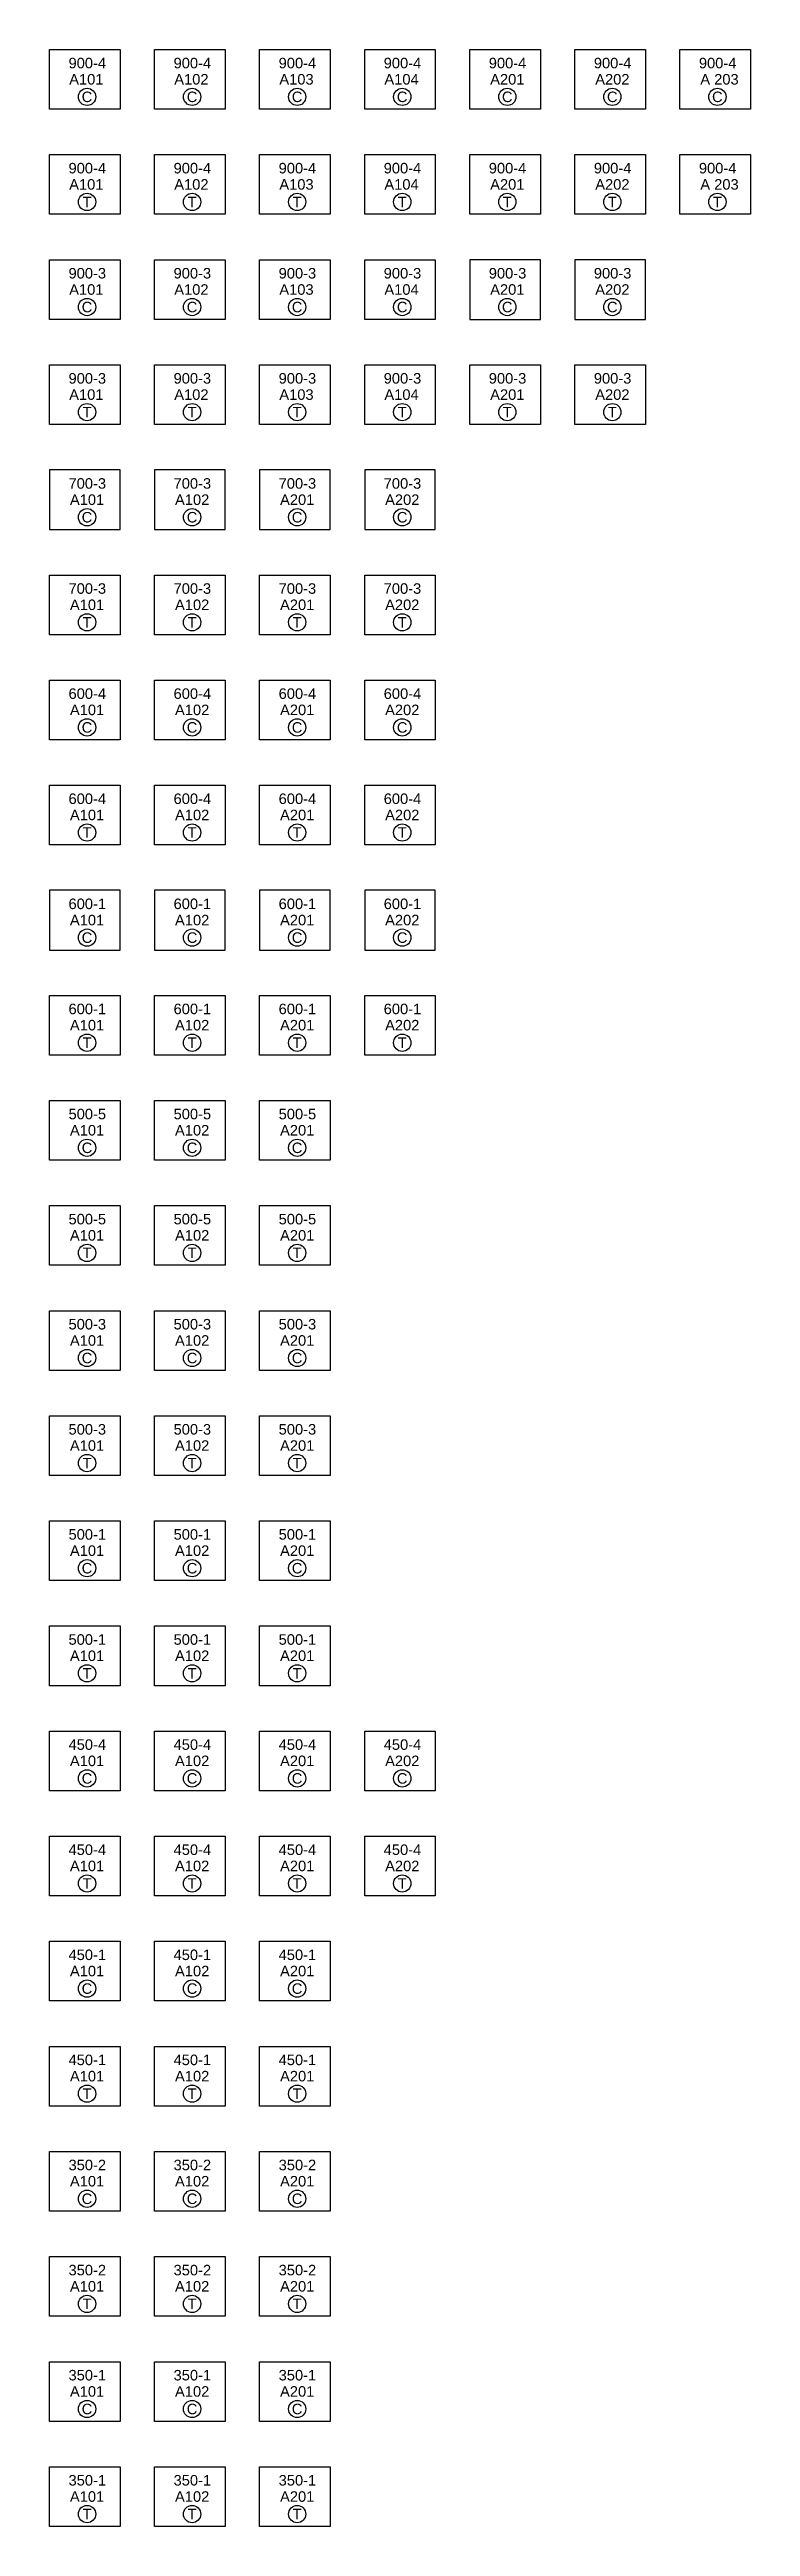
# Model space of a CAD drawing. Extents: x 406321 to 410167, y 2905000 to 2907357.
# Drawn here: x 409500 to 410167, y 2905000 to 2907357 of the extents above.
import ezdxf

# ---------------------------------------------------------------- set-up
doc = ezdxf.new("R2010")
doc.units = 0
doc.header["$LTSCALE"] = 10
doc.header["$MEASUREMENT"] = 0
doc.layers.add('X- Arch Drawings$0$GUIDE-FRAME', color=241, linetype='Continuous')
doc.layers.add('X- Arch Drawings$0$GUIDE-TEXT', color=250, linetype='Continuous')
doc.styles.add('X- Arch Drawings$0$ANNO-A-XS', font='arial.ttf', dxfattribs={"height": 2})

# ---------------------------------------------------------------- blocks, each defined once
blk = doc.blocks.new('X- Arch Drawings$0$900-4C-A101')
at = {"layer": 'X- Arch Drawings$0$GUIDE-FRAME'}
blk.add_lwpolyline([(1250000, 2451800), (1317200, 2451800), (1317200, 2395000), (1250000, 2395000)], close=True, dxfattribs=at)
at = {"layer": 'X- Arch Drawings$0$GUIDE-TEXT'}
blk.add_circle((1285728, 2406787), 8213, dxfattribs=at)
at = {"layer": 'X- Arch Drawings$0$GUIDE-TEXT', "style": 'X- Arch Drawings$0$ANNO-A-XS'}
for s, p in [('900-4', (1268092, 2433942)), ('A101', (1268740, 2418485)), ('C', (1280612, 2401787))]:
    blk.add_text(s, height=10000, dxfattribs=at).set_placement(p)
blk = doc.blocks.new('X- Arch Drawings$0$900-4C-A102')
at = {"layer": 'X- Arch Drawings$0$GUIDE-FRAME'}
blk.add_lwpolyline([(1350000, 2451800), (1417200, 2451800), (1417200, 2395000), (1350000, 2395000)], close=True, dxfattribs=at)
at = {"layer": 'X- Arch Drawings$0$GUIDE-TEXT'}
blk.add_circle((1385728, 2406787), 8213, dxfattribs=at)
at = {"layer": 'X- Arch Drawings$0$GUIDE-TEXT', "style": 'X- Arch Drawings$0$ANNO-A-XS'}
for s, p in [('900-4', (1368092, 2433942)), ('A102', (1368740, 2418485)), ('C', (1380612, 2401787))]:
    blk.add_text(s, height=10000, dxfattribs=at).set_placement(p)
blk = doc.blocks.new('X- Arch Drawings$0$900-4C-A103')
at = {"layer": 'X- Arch Drawings$0$GUIDE-FRAME'}
blk.add_lwpolyline([(1450000, 2451800), (1517200, 2451800), (1517200, 2395000), (1450000, 2395000)], close=True, dxfattribs=at)
at = {"layer": 'X- Arch Drawings$0$GUIDE-TEXT'}
blk.add_circle((1485728, 2406787), 8213, dxfattribs=at)
at = {"layer": 'X- Arch Drawings$0$GUIDE-TEXT', "style": 'X- Arch Drawings$0$ANNO-A-XS'}
for s, p in [('900-4', (1468092, 2433942)), ('A103', (1468740, 2418485)), ('C', (1480612, 2401787))]:
    blk.add_text(s, height=10000, dxfattribs=at).set_placement(p)
blk = doc.blocks.new('X- Arch Drawings$0$900-4C-A104')
at = {"layer": 'X- Arch Drawings$0$GUIDE-FRAME'}
blk.add_lwpolyline([(1550000, 2451800), (1617200, 2451800), (1617200, 2395000), (1550000, 2395000)], close=True, dxfattribs=at)
at = {"layer": 'X- Arch Drawings$0$GUIDE-TEXT'}
blk.add_circle((1585728, 2406787), 8213, dxfattribs=at)
at = {"layer": 'X- Arch Drawings$0$GUIDE-TEXT', "style": 'X- Arch Drawings$0$ANNO-A-XS'}
for s, p in [('900-4', (1568092, 2433942)), ('A104', (1568740, 2418485)), ('C', (1580612, 2401787))]:
    blk.add_text(s, height=10000, dxfattribs=at).set_placement(p)
blk = doc.blocks.new('X- Arch Drawings$0$900-4C-A201')
at = {"layer": 'X- Arch Drawings$0$GUIDE-FRAME'}
blk.add_lwpolyline([(1650000, 2451800), (1717200, 2451800), (1717200, 2395000), (1650000, 2395000)], close=True, dxfattribs=at)
at = {"layer": 'X- Arch Drawings$0$GUIDE-TEXT'}
blk.add_circle((1685728, 2406787), 8213, dxfattribs=at)
at = {"layer": 'X- Arch Drawings$0$GUIDE-TEXT', "style": 'X- Arch Drawings$0$ANNO-A-XS'}
for s, p in [('900-4', (1668092, 2433942)), ('A201', (1669438, 2418485)), ('C', (1680612, 2401787))]:
    blk.add_text(s, height=10000, dxfattribs=at).set_placement(p)
blk = doc.blocks.new('X- Arch Drawings$0$900-4C-A202')
at = {"layer": 'X- Arch Drawings$0$GUIDE-FRAME'}
blk.add_lwpolyline([(1750000, 2451800), (1817200, 2451800), (1817200, 2395000), (1750000, 2395000)], close=True, dxfattribs=at)
at = {"layer": 'X- Arch Drawings$0$GUIDE-TEXT'}
blk.add_circle((1785728, 2406787), 8213, dxfattribs=at)
at = {"layer": 'X- Arch Drawings$0$GUIDE-TEXT', "style": 'X- Arch Drawings$0$ANNO-A-XS'}
for s, p in [('900-4', (1768092, 2433942)), ('A202', (1769438, 2418485)), ('C', (1780612, 2401787))]:
    blk.add_text(s, height=10000, dxfattribs=at).set_placement(p)
blk = doc.blocks.new('X- Arch Drawings$0$900-4C-A203')
at = {"layer": 'X- Arch Drawings$0$GUIDE-FRAME'}
blk.add_lwpolyline([(1850000, 2451800), (1917200, 2451800), (1917200, 2395000), (1850000, 2395000)], close=True, dxfattribs=at)
at = {"layer": 'X- Arch Drawings$0$GUIDE-TEXT'}
blk.add_circle((1885728, 2406787), 8213, dxfattribs=at)
at = {"layer": 'X- Arch Drawings$0$GUIDE-TEXT', "style": 'X- Arch Drawings$0$ANNO-A-XS'}
for s, p in [('900-4', (1868092, 2433942)), ('A 203', (1869438, 2418485)), ('C', (1880612, 2401787))]:
    blk.add_text(s, height=10000, dxfattribs=at).set_placement(p)
blk = doc.blocks.new('X- Arch Drawings$0$900-4T-A201')
at = {"layer": 'X- Arch Drawings$0$GUIDE-FRAME'}
blk.add_lwpolyline([(1650000, 2351800), (1717200, 2351800), (1717200, 2295000), (1650000, 2295000)], close=True, dxfattribs=at)
at = {"layer": 'X- Arch Drawings$0$GUIDE-TEXT'}
blk.add_circle((1685728, 2306787), 8213, dxfattribs=at)
at = {"layer": 'X- Arch Drawings$0$GUIDE-TEXT', "style": 'X- Arch Drawings$0$ANNO-A-XS'}
for s, p in [('900-4', (1668092, 2333942)), ('A201', (1669438, 2318485)), ('T', (1681438, 2301787))]:
    blk.add_text(s, height=10000, dxfattribs=at).set_placement(p)
blk = doc.blocks.new('X- Arch Drawings$0$900-4T-A202')
at = {"layer": 'X- Arch Drawings$0$GUIDE-FRAME'}
blk.add_lwpolyline([(1750000, 2351800), (1817200, 2351800), (1817200, 2295000), (1750000, 2295000)], close=True, dxfattribs=at)
at = {"layer": 'X- Arch Drawings$0$GUIDE-TEXT'}
blk.add_circle((1785728, 2306787), 8213, dxfattribs=at)
at = {"layer": 'X- Arch Drawings$0$GUIDE-TEXT', "style": 'X- Arch Drawings$0$ANNO-A-XS'}
for s, p in [('900-4', (1768092, 2333942)), ('A202', (1769438, 2318485)), ('T', (1781438, 2301787))]:
    blk.add_text(s, height=10000, dxfattribs=at).set_placement(p)
blk = doc.blocks.new('X- Arch Drawings$0$900-4T-A203')
at = {"layer": 'X- Arch Drawings$0$GUIDE-FRAME'}
blk.add_lwpolyline([(1850000, 2351800), (1917200, 2351800), (1917200, 2295000), (1850000, 2295000)], close=True, dxfattribs=at)
at = {"layer": 'X- Arch Drawings$0$GUIDE-TEXT'}
blk.add_circle((1885728, 2306787), 8213, dxfattribs=at)
at = {"layer": 'X- Arch Drawings$0$GUIDE-TEXT', "style": 'X- Arch Drawings$0$ANNO-A-XS'}
for s, p in [('900-4', (1868092, 2333942)), ('A 203', (1869438, 2318485)), ('T', (1881438, 2301787))]:
    blk.add_text(s, height=10000, dxfattribs=at).set_placement(p)
blk = doc.blocks.new('X- Arch Drawings$0$900-4T-A101')
at = {"layer": 'X- Arch Drawings$0$GUIDE-FRAME'}
blk.add_lwpolyline([(1250000, 2351800), (1317200, 2351800), (1317200, 2295000), (1250000, 2295000)], close=True, dxfattribs=at)
at = {"layer": 'X- Arch Drawings$0$GUIDE-TEXT'}
blk.add_circle((1285728, 2306787), 8213, dxfattribs=at)
at = {"layer": 'X- Arch Drawings$0$GUIDE-TEXT', "style": 'X- Arch Drawings$0$ANNO-A-XS'}
for s, p in [('900-4', (1268092, 2333942)), ('A101', (1268740, 2318485)), ('T', (1281438, 2301787))]:
    blk.add_text(s, height=10000, dxfattribs=at).set_placement(p)
blk = doc.blocks.new('X- Arch Drawings$0$900-4T-A102')
at = {"layer": 'X- Arch Drawings$0$GUIDE-FRAME'}
blk.add_lwpolyline([(1350000, 2351800), (1417200, 2351800), (1417200, 2295000), (1350000, 2295000)], close=True, dxfattribs=at)
at = {"layer": 'X- Arch Drawings$0$GUIDE-TEXT'}
blk.add_circle((1385728, 2306787), 8213, dxfattribs=at)
at = {"layer": 'X- Arch Drawings$0$GUIDE-TEXT', "style": 'X- Arch Drawings$0$ANNO-A-XS'}
for s, p in [('900-4', (1368092, 2333942)), ('A102', (1368740, 2318485)), ('T', (1381438, 2301787))]:
    blk.add_text(s, height=10000, dxfattribs=at).set_placement(p)
blk = doc.blocks.new('X- Arch Drawings$0$900-4T-A103')
at = {"layer": 'X- Arch Drawings$0$GUIDE-FRAME'}
blk.add_lwpolyline([(1450000, 2351800), (1517200, 2351800), (1517200, 2295000), (1450000, 2295000)], close=True, dxfattribs=at)
at = {"layer": 'X- Arch Drawings$0$GUIDE-TEXT'}
blk.add_circle((1485728, 2306787), 8213, dxfattribs=at)
at = {"layer": 'X- Arch Drawings$0$GUIDE-TEXT', "style": 'X- Arch Drawings$0$ANNO-A-XS'}
for s, p in [('900-4', (1468092, 2333942)), ('A103', (1468740, 2318485)), ('T', (1481438, 2301787))]:
    blk.add_text(s, height=10000, dxfattribs=at).set_placement(p)
blk = doc.blocks.new('X- Arch Drawings$0$900-4T-A104')
at = {"layer": 'X- Arch Drawings$0$GUIDE-FRAME'}
blk.add_lwpolyline([(1550000, 2351800), (1617200, 2351800), (1617200, 2295000), (1550000, 2295000)], close=True, dxfattribs=at)
at = {"layer": 'X- Arch Drawings$0$GUIDE-TEXT'}
blk.add_circle((1585728, 2306787), 8213, dxfattribs=at)
at = {"layer": 'X- Arch Drawings$0$GUIDE-TEXT', "style": 'X- Arch Drawings$0$ANNO-A-XS'}
for s, p in [('900-4', (1568092, 2333942)), ('A104', (1568740, 2318485)), ('T', (1581438, 2301787))]:
    blk.add_text(s, height=10000, dxfattribs=at).set_placement(p)
blk = doc.blocks.new('X- Arch Drawings$0$900-3C-A101')
at = {"layer": 'X- Arch Drawings$0$GUIDE-FRAME'}
blk.add_lwpolyline([(1250000, 2251800), (1317200, 2251800), (1317200, 2195000), (1250000, 2195000)], close=True, dxfattribs=at)
at = {"layer": 'X- Arch Drawings$0$GUIDE-TEXT'}
blk.add_circle((1285728, 2206787), 8213, dxfattribs=at)
at = {"layer": 'X- Arch Drawings$0$GUIDE-TEXT', "style": 'X- Arch Drawings$0$ANNO-A-XS'}
for s, p in [('900-3', (1268092, 2233942)), ('A101', (1268740, 2218485)), ('C', (1280612, 2201787))]:
    blk.add_text(s, height=10000, dxfattribs=at).set_placement(p)
blk = doc.blocks.new('X- Arch Drawings$0$900-3C-A102')
at = {"layer": 'X- Arch Drawings$0$GUIDE-FRAME'}
blk.add_lwpolyline([(1350000, 2251800), (1417200, 2251800), (1417200, 2195000), (1350000, 2195000)], close=True, dxfattribs=at)
at = {"layer": 'X- Arch Drawings$0$GUIDE-TEXT'}
blk.add_circle((1385728, 2206787), 8213, dxfattribs=at)
at = {"layer": 'X- Arch Drawings$0$GUIDE-TEXT', "style": 'X- Arch Drawings$0$ANNO-A-XS'}
for s, p in [('900-3', (1368092, 2233942)), ('A102', (1368740, 2218485)), ('C', (1380612, 2201787))]:
    blk.add_text(s, height=10000, dxfattribs=at).set_placement(p)
blk = doc.blocks.new('X- Arch Drawings$0$900-3C-A103')
at = {"layer": 'X- Arch Drawings$0$GUIDE-FRAME'}
blk.add_lwpolyline([(1450000, 2251800), (1517200, 2251800), (1517200, 2195000), (1450000, 2195000)], close=True, dxfattribs=at)
at = {"layer": 'X- Arch Drawings$0$GUIDE-TEXT'}
blk.add_circle((1485728, 2206787), 8213, dxfattribs=at)
at = {"layer": 'X- Arch Drawings$0$GUIDE-TEXT', "style": 'X- Arch Drawings$0$ANNO-A-XS'}
for s, p in [('900-3', (1468092, 2233942)), ('A103', (1468740, 2218485)), ('C', (1480612, 2201787))]:
    blk.add_text(s, height=10000, dxfattribs=at).set_placement(p)
blk = doc.blocks.new('X- Arch Drawings$0$900-3C-A104')
at = {"layer": 'X- Arch Drawings$0$GUIDE-FRAME'}
blk.add_lwpolyline([(1550000, 2251800), (1617200, 2251800), (1617200, 2195000), (1550000, 2195000)], close=True, dxfattribs=at)
at = {"layer": 'X- Arch Drawings$0$GUIDE-TEXT'}
blk.add_circle((1585728, 2206787), 8213, dxfattribs=at)
at = {"layer": 'X- Arch Drawings$0$GUIDE-TEXT', "style": 'X- Arch Drawings$0$ANNO-A-XS'}
for s, p in [('900-3', (1568092, 2233942)), ('A104', (1568740, 2218485)), ('C', (1580612, 2201787))]:
    blk.add_text(s, height=10000, dxfattribs=at).set_placement(p)
blk = doc.blocks.new('X- Arch Drawings$0$900-3C-A201')
at = {"layer": 'X- Arch Drawings$0$GUIDE-FRAME'}
blk.add_lwpolyline([(1650000, 2195000), (1717200, 2195000), (1717200, 2251800), (1650000, 2251800), (1650000, 2195000)], dxfattribs=at)
at = {"layer": 'X- Arch Drawings$0$GUIDE-TEXT'}
blk.add_circle((1685728, 2206787), 8213, dxfattribs=at)
at = {"layer": 'X- Arch Drawings$0$GUIDE-TEXT', "style": 'X- Arch Drawings$0$ANNO-A-XS'}
for s, p in [('900-3', (1668092, 2233942)), ('A201', (1669438, 2218485)), ('C', (1680612, 2201787))]:
    blk.add_text(s, height=10000, dxfattribs=at).set_placement(p)
blk = doc.blocks.new('X- Arch Drawings$0$900-3C-A202')
at = {"layer": 'X- Arch Drawings$0$GUIDE-FRAME'}
blk.add_lwpolyline([(1750000, 2195000), (1817200, 2195000), (1817200, 2251800), (1750000, 2251800), (1750000, 2195000)], dxfattribs=at)
at = {"layer": 'X- Arch Drawings$0$GUIDE-TEXT'}
blk.add_circle((1785728, 2206787), 8213, dxfattribs=at)
at = {"layer": 'X- Arch Drawings$0$GUIDE-TEXT', "style": 'X- Arch Drawings$0$ANNO-A-XS'}
for s, p in [('900-3', (1768092, 2233942)), ('A202', (1769438, 2218485)), ('C', (1780612, 2201787))]:
    blk.add_text(s, height=10000, dxfattribs=at).set_placement(p)
blk = doc.blocks.new('X- Arch Drawings$0$900-3T-A101')
blk.add_lwpolyline([(1250000, 2151800), (1317200, 2151800), (1317200, 2095000), (1250000, 2095000)], close=True)
at = {"layer": 'X- Arch Drawings$0$GUIDE-FRAME'}
blk.add_lwpolyline([(1250000, 2151800), (1317200, 2151800), (1317200, 2095000), (1250000, 2095000)], close=True, dxfattribs=at)
at = {"layer": 'X- Arch Drawings$0$GUIDE-TEXT'}
blk.add_circle((1285728, 2106787), 8213, dxfattribs=at)
at = {"layer": 'X- Arch Drawings$0$GUIDE-TEXT', "style": 'X- Arch Drawings$0$ANNO-A-XS'}
for s, p in [('900-3', (1268092, 2133942)), ('A101', (1268740, 2118485)), ('T', (1281438, 2101787))]:
    blk.add_text(s, height=10000, dxfattribs=at).set_placement(p)
blk = doc.blocks.new('X- Arch Drawings$0$900-3T-A102')
blk.add_lwpolyline([(1350000, 2151800), (1417200, 2151800), (1417200, 2095000), (1350000, 2095000)], close=True)
at = {"layer": 'X- Arch Drawings$0$GUIDE-FRAME'}
blk.add_lwpolyline([(1350000, 2151800), (1417200, 2151800), (1417200, 2095000), (1350000, 2095000)], close=True, dxfattribs=at)
at = {"layer": 'X- Arch Drawings$0$GUIDE-TEXT'}
blk.add_circle((1385728, 2106787), 8213, dxfattribs=at)
at = {"layer": 'X- Arch Drawings$0$GUIDE-TEXT', "style": 'X- Arch Drawings$0$ANNO-A-XS'}
for s, p in [('900-3', (1368092, 2133942)), ('A102', (1368740, 2118485)), ('T', (1381438, 2101787))]:
    blk.add_text(s, height=10000, dxfattribs=at).set_placement(p)
blk = doc.blocks.new('X- Arch Drawings$0$900-3T-A103')
at = {"layer": 'X- Arch Drawings$0$GUIDE-FRAME'}
blk.add_lwpolyline([(1450000, 2151800), (1517200, 2151800), (1517200, 2095000), (1450000, 2095000)], close=True, dxfattribs=at)
blk.add_lwpolyline([(1450000, 2151800), (1517200, 2151800), (1517200, 2095000), (1450000, 2095000)], close=True, dxfattribs=at)
at = {"layer": 'X- Arch Drawings$0$GUIDE-TEXT'}
blk.add_circle((1485728, 2106787), 8213, dxfattribs=at)
at = {"layer": 'X- Arch Drawings$0$GUIDE-TEXT', "style": 'X- Arch Drawings$0$ANNO-A-XS'}
for s, p in [('900-3', (1468092, 2133942)), ('A103', (1468740, 2118485)), ('T', (1481438, 2101787))]:
    blk.add_text(s, height=10000, dxfattribs=at).set_placement(p)
blk = doc.blocks.new('X- Arch Drawings$0$900-3T-A104')
blk.add_lwpolyline([(1550000, 2151800), (1617200, 2151800), (1617200, 2095000), (1550000, 2095000)], close=True)
at = {"layer": 'X- Arch Drawings$0$GUIDE-FRAME'}
blk.add_lwpolyline([(1550000, 2151800), (1617200, 2151800), (1617200, 2095000), (1550000, 2095000)], close=True, dxfattribs=at)
at = {"layer": 'X- Arch Drawings$0$GUIDE-TEXT'}
blk.add_circle((1585728, 2106787), 8213, dxfattribs=at)
at = {"layer": 'X- Arch Drawings$0$GUIDE-TEXT', "style": 'X- Arch Drawings$0$ANNO-A-XS'}
for s, p in [('900-3', (1568092, 2133942)), ('A104', (1568740, 2118485)), ('T', (1581438, 2101787))]:
    blk.add_text(s, height=10000, dxfattribs=at).set_placement(p)
blk = doc.blocks.new('X- Arch Drawings$0$900-3T-A201')
at = {"layer": 'X- Arch Drawings$0$GUIDE-FRAME'}
blk.add_lwpolyline([(1650000, 2151800), (1717200, 2151800), (1717200, 2095000), (1650000, 2095000)], close=True, dxfattribs=at)
at = {"layer": 'X- Arch Drawings$0$GUIDE-TEXT'}
blk.add_circle((1685728, 2106787), 8213, dxfattribs=at)
at = {"layer": 'X- Arch Drawings$0$GUIDE-TEXT', "style": 'X- Arch Drawings$0$ANNO-A-XS'}
for s, p in [('900-3', (1668092, 2133942)), ('A201', (1669438, 2118485)), ('T', (1681438, 2101787))]:
    blk.add_text(s, height=10000, dxfattribs=at).set_placement(p)
blk = doc.blocks.new('X- Arch Drawings$0$900-3T-A202')
at = {"layer": 'X- Arch Drawings$0$GUIDE-FRAME'}
blk.add_lwpolyline([(1750000, 2151800), (1817200, 2151800), (1817200, 2095000), (1750000, 2095000)], close=True, dxfattribs=at)
at = {"layer": 'X- Arch Drawings$0$GUIDE-TEXT'}
blk.add_circle((1785728, 2106787), 8213, dxfattribs=at)
at = {"layer": 'X- Arch Drawings$0$GUIDE-TEXT', "style": 'X- Arch Drawings$0$ANNO-A-XS'}
for s, p in [('900-3', (1768092, 2133942)), ('A202', (1769438, 2118485)), ('T', (1781438, 2101787))]:
    blk.add_text(s, height=10000, dxfattribs=at).set_placement(p)
blk = doc.blocks.new('X- Arch Drawings$0$700-3C-A101')
at = {"layer": 'X- Arch Drawings$0$GUIDE-FRAME'}
blk.add_lwpolyline([(1250000, 1995000), (1317200, 1995000), (1317200, 2051800), (1250000, 2051800), (1250000, 1995000)], dxfattribs=at)
at = {"layer": 'X- Arch Drawings$0$GUIDE-TEXT'}
blk.add_circle((1285728, 2006787), 8213, dxfattribs=at)
at = {"layer": 'X- Arch Drawings$0$GUIDE-TEXT', "style": 'X- Arch Drawings$0$ANNO-A-XS'}
for s, p in [('700-3', (1268092, 2033942)), ('A101', (1269438, 2018485)), ('C', (1280612, 2001787))]:
    blk.add_text(s, height=10000, dxfattribs=at).set_placement(p)
blk = doc.blocks.new('X- Arch Drawings$0$700-3C-A102')
at = {"layer": 'X- Arch Drawings$0$GUIDE-FRAME'}
blk.add_lwpolyline([(1350000, 1995000), (1417200, 1995000), (1417200, 2051800), (1350000, 2051800), (1350000, 1995000)], dxfattribs=at)
at = {"layer": 'X- Arch Drawings$0$GUIDE-TEXT'}
blk.add_circle((1385728, 2006787), 8213, dxfattribs=at)
at = {"layer": 'X- Arch Drawings$0$GUIDE-TEXT', "style": 'X- Arch Drawings$0$ANNO-A-XS'}
for s, p in [('700-3', (1368092, 2033942)), ('A102', (1369438, 2018485)), ('C', (1380612, 2001787))]:
    blk.add_text(s, height=10000, dxfattribs=at).set_placement(p)
blk = doc.blocks.new('X- Arch Drawings$0$700-3C-A201')
at = {"layer": 'X- Arch Drawings$0$GUIDE-FRAME'}
blk.add_lwpolyline([(1450023, 1995000), (1517223, 1995000), (1517223, 2051800), (1450023, 2051800), (1450023, 1995000)], dxfattribs=at)
at = {"layer": 'X- Arch Drawings$0$GUIDE-TEXT'}
blk.add_circle((1485728, 2006787), 8213, dxfattribs=at)
at = {"layer": 'X- Arch Drawings$0$GUIDE-TEXT', "style": 'X- Arch Drawings$0$ANNO-A-XS'}
for s, p in [('700-3', (1468092, 2033942)), ('A201', (1469438, 2018485)), ('C', (1480612, 2001787))]:
    blk.add_text(s, height=10000, dxfattribs=at).set_placement(p)
blk = doc.blocks.new('X- Arch Drawings$0$700-3C-A202')
at = {"layer": 'X- Arch Drawings$0$GUIDE-FRAME'}
blk.add_lwpolyline([(1550023, 1995000), (1617223, 1995000), (1617223, 2051800), (1550023, 2051800), (1550023, 1995000)], dxfattribs=at)
at = {"layer": 'X- Arch Drawings$0$GUIDE-TEXT'}
blk.add_circle((1585728, 2006787), 8213, dxfattribs=at)
at = {"layer": 'X- Arch Drawings$0$GUIDE-TEXT', "style": 'X- Arch Drawings$0$ANNO-A-XS'}
for s, p in [('700-3', (1568092, 2033942)), ('A202', (1569438, 2018485)), ('C', (1580612, 2001787))]:
    blk.add_text(s, height=10000, dxfattribs=at).set_placement(p)
blk = doc.blocks.new('X- Arch Drawings$0$700-3T-A101')
at = {"layer": 'X- Arch Drawings$0$GUIDE-FRAME'}
blk.add_lwpolyline([(1250000, 1951800), (1317200, 1951800), (1317200, 1895000), (1250000, 1895000)], close=True, dxfattribs=at)
blk.add_lwpolyline([(1250000, 1951800), (1317200, 1951800), (1317200, 1895000), (1250000, 1895000)], close=True, dxfattribs=at)
at = {"layer": 'X- Arch Drawings$0$GUIDE-TEXT'}
blk.add_circle((1285728, 1906787), 8213, dxfattribs=at)
at = {"layer": 'X- Arch Drawings$0$GUIDE-TEXT', "style": 'X- Arch Drawings$0$ANNO-A-XS'}
for s, p in [('700-3', (1268092, 1933942)), ('A101', (1269438, 1918485)), ('T', (1281438, 1901787))]:
    blk.add_text(s, height=10000, dxfattribs=at).set_placement(p)
blk = doc.blocks.new('X- Arch Drawings$0$700-3T-A102')
at = {"layer": 'X- Arch Drawings$0$GUIDE-FRAME'}
blk.add_lwpolyline([(1350000, 1951800), (1417200, 1951800), (1417200, 1895000), (1350000, 1895000)], close=True, dxfattribs=at)
blk.add_lwpolyline([(1350000, 1951800), (1417200, 1951800), (1417200, 1895000), (1350000, 1895000)], close=True, dxfattribs=at)
at = {"layer": 'X- Arch Drawings$0$GUIDE-TEXT'}
blk.add_circle((1385728, 1906787), 8213, dxfattribs=at)
at = {"layer": 'X- Arch Drawings$0$GUIDE-TEXT', "style": 'X- Arch Drawings$0$ANNO-A-XS'}
for s, p in [('700-3', (1368092, 1933942)), ('A102', (1369438, 1918485)), ('T', (1381438, 1901787))]:
    blk.add_text(s, height=10000, dxfattribs=at).set_placement(p)
blk = doc.blocks.new('X- Arch Drawings$0$700-3T-A201')
at = {"layer": 'X- Arch Drawings$0$GUIDE-FRAME'}
blk.add_lwpolyline([(1450000, 1951800), (1517200, 1951800), (1517200, 1895000), (1450000, 1895000)], close=True, dxfattribs=at)
at = {"layer": 'X- Arch Drawings$0$GUIDE-TEXT'}
blk.add_circle((1485728, 1906787), 8213, dxfattribs=at)
at = {"layer": 'X- Arch Drawings$0$GUIDE-TEXT', "style": 'X- Arch Drawings$0$ANNO-A-XS'}
for s, p in [('700-3', (1468092, 1933942)), ('A201', (1469438, 1918485)), ('T', (1481438, 1901787))]:
    blk.add_text(s, height=10000, dxfattribs=at).set_placement(p)
blk = doc.blocks.new('X- Arch Drawings$0$700-3T-A202')
at = {"layer": 'X- Arch Drawings$0$GUIDE-FRAME'}
blk.add_lwpolyline([(1550000, 1951800), (1617200, 1951800), (1617200, 1895000), (1550000, 1895000)], close=True, dxfattribs=at)
at = {"layer": 'X- Arch Drawings$0$GUIDE-TEXT'}
blk.add_circle((1585728, 1906787), 8213, dxfattribs=at)
at = {"layer": 'X- Arch Drawings$0$GUIDE-TEXT', "style": 'X- Arch Drawings$0$ANNO-A-XS'}
for s, p in [('700-3', (1568092, 1933942)), ('A202', (1569438, 1918485)), ('T', (1581438, 1901787))]:
    blk.add_text(s, height=10000, dxfattribs=at).set_placement(p)
blk = doc.blocks.new('X- Arch Drawings$0$600-4C-A101')
at = {"layer": 'X- Arch Drawings$0$GUIDE-FRAME'}
blk.add_lwpolyline([(1250000, 1851800), (1317200, 1851800), (1317200, 1795000), (1250000, 1795000)], close=True, dxfattribs=at)
blk.add_lwpolyline([(1250000, 1851800), (1317200, 1851800), (1317200, 1795000), (1250000, 1795000)], close=True, dxfattribs=at)
at = {"layer": 'X- Arch Drawings$0$GUIDE-TEXT'}
blk.add_circle((1285728, 1806787), 8213, dxfattribs=at)
at = {"layer": 'X- Arch Drawings$0$GUIDE-TEXT', "style": 'X- Arch Drawings$0$ANNO-A-XS'}
for s, p in [('600-4', (1268092, 1833942)), ('A101', (1269438, 1818485)), ('C', (1280612, 1801787))]:
    blk.add_text(s, height=10000, dxfattribs=at).set_placement(p)
blk = doc.blocks.new('X- Arch Drawings$0$600-4C-A102')
at = {"layer": 'X- Arch Drawings$0$GUIDE-FRAME'}
blk.add_lwpolyline([(1350000, 1851800), (1417200, 1851800), (1417200, 1795000), (1350000, 1795000)], close=True, dxfattribs=at)
blk.add_lwpolyline([(1350000, 1851800), (1417200, 1851800), (1417200, 1795000), (1350000, 1795000)], close=True, dxfattribs=at)
at = {"layer": 'X- Arch Drawings$0$GUIDE-TEXT'}
blk.add_circle((1385728, 1806787), 8213, dxfattribs=at)
at = {"layer": 'X- Arch Drawings$0$GUIDE-TEXT', "style": 'X- Arch Drawings$0$ANNO-A-XS'}
for s, p in [('600-4', (1368092, 1833942)), ('A102', (1369438, 1818485)), ('C', (1380612, 1801787))]:
    blk.add_text(s, height=10000, dxfattribs=at).set_placement(p)
blk = doc.blocks.new('X- Arch Drawings$0$600-4C-A201')
at = {"layer": 'X- Arch Drawings$0$GUIDE-FRAME'}
blk.add_lwpolyline([(1450000, 1851800), (1517200, 1851800), (1517200, 1795000), (1450000, 1795000)], close=True, dxfattribs=at)
blk.add_lwpolyline([(1450000, 1851800), (1517200, 1851800), (1517200, 1795000), (1450000, 1795000)], close=True, dxfattribs=at)
at = {"layer": 'X- Arch Drawings$0$GUIDE-TEXT'}
blk.add_circle((1485728, 1806787), 8213, dxfattribs=at)
at = {"layer": 'X- Arch Drawings$0$GUIDE-TEXT', "style": 'X- Arch Drawings$0$ANNO-A-XS'}
for s, p in [('600-4', (1468092, 1833942)), ('A201', (1469438, 1818485)), ('C', (1480612, 1801787))]:
    blk.add_text(s, height=10000, dxfattribs=at).set_placement(p)
blk = doc.blocks.new('X- Arch Drawings$0$600-4C-A202')
at = {"layer": 'X- Arch Drawings$0$GUIDE-FRAME'}
blk.add_lwpolyline([(1550000, 1851800), (1617200, 1851800), (1617200, 1795000), (1550000, 1795000)], close=True, dxfattribs=at)
blk.add_lwpolyline([(1550000, 1851800), (1617200, 1851800), (1617200, 1795000), (1550000, 1795000)], close=True, dxfattribs=at)
at = {"layer": 'X- Arch Drawings$0$GUIDE-TEXT'}
blk.add_circle((1585728, 1806787), 8213, dxfattribs=at)
at = {"layer": 'X- Arch Drawings$0$GUIDE-TEXT', "style": 'X- Arch Drawings$0$ANNO-A-XS'}
for s, p in [('600-4', (1568092, 1833942)), ('A202', (1569438, 1818485)), ('C', (1580612, 1801787))]:
    blk.add_text(s, height=10000, dxfattribs=at).set_placement(p)
blk = doc.blocks.new('X- Arch Drawings$0$600-4T-A101')
at = {"layer": 'X- Arch Drawings$0$GUIDE-FRAME'}
blk.add_lwpolyline([(1250000, 1751800), (1317200, 1751800), (1317200, 1695000), (1250000, 1695000)], close=True, dxfattribs=at)
blk.add_lwpolyline([(1250000, 1751800), (1317200, 1751800), (1317200, 1695000), (1250000, 1695000)], close=True, dxfattribs=at)
at = {"layer": 'X- Arch Drawings$0$GUIDE-TEXT'}
blk.add_circle((1285728, 1706787), 8213, dxfattribs=at)
at = {"layer": 'X- Arch Drawings$0$GUIDE-TEXT', "style": 'X- Arch Drawings$0$ANNO-A-XS'}
for s, p in [('600-4', (1268092, 1733942)), ('A101', (1269438, 1718485)), ('T', (1281438, 1701787))]:
    blk.add_text(s, height=10000, dxfattribs=at).set_placement(p)
blk = doc.blocks.new('X- Arch Drawings$0$600-4T-A102')
at = {"layer": 'X- Arch Drawings$0$GUIDE-FRAME'}
blk.add_lwpolyline([(1350000, 1751800), (1417200, 1751800), (1417200, 1695000), (1350000, 1695000)], close=True, dxfattribs=at)
blk.add_lwpolyline([(1350000, 1751800), (1417200, 1751800), (1417200, 1695000), (1350000, 1695000)], close=True, dxfattribs=at)
at = {"layer": 'X- Arch Drawings$0$GUIDE-TEXT'}
blk.add_circle((1385728, 1706787), 8213, dxfattribs=at)
at = {"layer": 'X- Arch Drawings$0$GUIDE-TEXT', "style": 'X- Arch Drawings$0$ANNO-A-XS'}
for s, p in [('600-4', (1368092, 1733942)), ('A102', (1369438, 1718485)), ('T', (1381438, 1701787))]:
    blk.add_text(s, height=10000, dxfattribs=at).set_placement(p)
blk = doc.blocks.new('X- Arch Drawings$0$600-4T-A201')
at = {"layer": 'X- Arch Drawings$0$GUIDE-FRAME'}
blk.add_lwpolyline([(1450000, 1751800), (1517200, 1751800), (1517200, 1695000), (1450000, 1695000)], close=True, dxfattribs=at)
at = {"layer": 'X- Arch Drawings$0$GUIDE-TEXT'}
blk.add_circle((1485728, 1706787), 8213, dxfattribs=at)
at = {"layer": 'X- Arch Drawings$0$GUIDE-TEXT', "style": 'X- Arch Drawings$0$ANNO-A-XS'}
for s, p in [('600-4', (1468092, 1733942)), ('A201', (1469438, 1718485)), ('T', (1481438, 1701787))]:
    blk.add_text(s, height=10000, dxfattribs=at).set_placement(p)
blk = doc.blocks.new('X- Arch Drawings$0$600-4T-A202')
at = {"layer": 'X- Arch Drawings$0$GUIDE-FRAME'}
blk.add_lwpolyline([(1550000, 1751800), (1617200, 1751800), (1617200, 1695000), (1550000, 1695000)], close=True, dxfattribs=at)
at = {"layer": 'X- Arch Drawings$0$GUIDE-TEXT'}
blk.add_circle((1585728, 1706787), 8213, dxfattribs=at)
at = {"layer": 'X- Arch Drawings$0$GUIDE-TEXT', "style": 'X- Arch Drawings$0$ANNO-A-XS'}
for s, p in [('600-4', (1568092, 1733942)), ('A202', (1569438, 1718485)), ('T', (1581438, 1701787))]:
    blk.add_text(s, height=10000, dxfattribs=at).set_placement(p)
blk = doc.blocks.new('X- Arch Drawings$0$600-1C-A101')
at = {"layer": 'X- Arch Drawings$0$GUIDE-FRAME'}
blk.add_lwpolyline([(1250000, 1595000), (1317200, 1595000), (1317200, 1651800), (1250000, 1651800), (1250000, 1595000)], dxfattribs=at)
at = {"layer": 'X- Arch Drawings$0$GUIDE-TEXT'}
blk.add_circle((1285728, 1606787), 8213, dxfattribs=at)
at = {"layer": 'X- Arch Drawings$0$GUIDE-TEXT', "style": 'X- Arch Drawings$0$ANNO-A-XS'}
for s, p in [('600-1', (1268092, 1633942)), ('A101', (1269438, 1618485)), ('C', (1280612, 1601787))]:
    blk.add_text(s, height=10000, dxfattribs=at).set_placement(p)
blk = doc.blocks.new('X- Arch Drawings$0$600-1C-A102')
at = {"layer": 'X- Arch Drawings$0$GUIDE-FRAME'}
blk.add_lwpolyline([(1350000, 1595000), (1417200, 1595000), (1417200, 1651800), (1350000, 1651800), (1350000, 1595000)], dxfattribs=at)
at = {"layer": 'X- Arch Drawings$0$GUIDE-TEXT'}
blk.add_circle((1385728, 1606787), 8213, dxfattribs=at)
at = {"layer": 'X- Arch Drawings$0$GUIDE-TEXT', "style": 'X- Arch Drawings$0$ANNO-A-XS'}
for s, p in [('600-1', (1368092, 1633942)), ('A102', (1369438, 1618485)), ('C', (1380612, 1601787))]:
    blk.add_text(s, height=10000, dxfattribs=at).set_placement(p)
blk = doc.blocks.new('X- Arch Drawings$0$600-1C-A201')
at = {"layer": 'X- Arch Drawings$0$GUIDE-FRAME'}
blk.add_lwpolyline([(1450000, 1595000), (1517200, 1595000), (1517200, 1651800), (1450000, 1651800), (1450000, 1595000)], dxfattribs=at)
at = {"layer": 'X- Arch Drawings$0$GUIDE-TEXT'}
blk.add_circle((1485728, 1606787), 8213, dxfattribs=at)
at = {"layer": 'X- Arch Drawings$0$GUIDE-TEXT', "style": 'X- Arch Drawings$0$ANNO-A-XS'}
for s, p in [('600-1', (1468092, 1633942)), ('A201', (1469438, 1618485)), ('C', (1480612, 1601787))]:
    blk.add_text(s, height=10000, dxfattribs=at).set_placement(p)
blk = doc.blocks.new('X- Arch Drawings$0$600-1C-A202')
at = {"layer": 'X- Arch Drawings$0$GUIDE-FRAME'}
blk.add_lwpolyline([(1550000, 1595000), (1617200, 1595000), (1617200, 1651800), (1550000, 1651800), (1550000, 1595000)], dxfattribs=at)
at = {"layer": 'X- Arch Drawings$0$GUIDE-TEXT'}
blk.add_circle((1585728, 1606787), 8213, dxfattribs=at)
at = {"layer": 'X- Arch Drawings$0$GUIDE-TEXT', "style": 'X- Arch Drawings$0$ANNO-A-XS'}
for s, p in [('600-1', (1568092, 1633942)), ('A202', (1569438, 1618485)), ('C', (1580612, 1601787))]:
    blk.add_text(s, height=10000, dxfattribs=at).set_placement(p)
blk = doc.blocks.new('X- Arch Drawings$0$600-1T-A101')
at = {"layer": 'X- Arch Drawings$0$GUIDE-FRAME'}
blk.add_lwpolyline([(1250000, 1551800), (1317200, 1551800), (1317200, 1495000), (1250000, 1495000)], close=True, dxfattribs=at)
blk.add_lwpolyline([(1250000, 1551800), (1317200, 1551800), (1317200, 1495000), (1250000, 1495000)], close=True, dxfattribs=at)
at = {"layer": 'X- Arch Drawings$0$GUIDE-TEXT'}
blk.add_circle((1285728, 1506787), 8213, dxfattribs=at)
at = {"layer": 'X- Arch Drawings$0$GUIDE-TEXT', "style": 'X- Arch Drawings$0$ANNO-A-XS'}
for s, p in [('600-1', (1268092, 1533942)), ('A101', (1269438, 1518485)), ('T', (1281438, 1501787))]:
    blk.add_text(s, height=10000, dxfattribs=at).set_placement(p)
blk = doc.blocks.new('X- Arch Drawings$0$600-1T-A102')
at = {"layer": 'X- Arch Drawings$0$GUIDE-FRAME'}
blk.add_lwpolyline([(1350000, 1551800), (1417200, 1551800), (1417200, 1495000), (1350000, 1495000)], close=True, dxfattribs=at)
blk.add_lwpolyline([(1350000, 1551800), (1417200, 1551800), (1417200, 1495000), (1350000, 1495000)], close=True, dxfattribs=at)
at = {"layer": 'X- Arch Drawings$0$GUIDE-TEXT'}
blk.add_circle((1385728, 1506787), 8213, dxfattribs=at)
at = {"layer": 'X- Arch Drawings$0$GUIDE-TEXT', "style": 'X- Arch Drawings$0$ANNO-A-XS'}
for s, p in [('600-1', (1368092, 1533942)), ('A102', (1369438, 1518485)), ('T', (1381438, 1501787))]:
    blk.add_text(s, height=10000, dxfattribs=at).set_placement(p)
blk = doc.blocks.new('X- Arch Drawings$0$600-1T-A201')
at = {"layer": 'X- Arch Drawings$0$GUIDE-FRAME'}
blk.add_lwpolyline([(1450000, 1551800), (1517200, 1551800), (1517200, 1495000), (1450000, 1495000)], close=True, dxfattribs=at)
at = {"layer": 'X- Arch Drawings$0$GUIDE-TEXT'}
blk.add_circle((1485728, 1506787), 8213, dxfattribs=at)
at = {"layer": 'X- Arch Drawings$0$GUIDE-TEXT', "style": 'X- Arch Drawings$0$ANNO-A-XS'}
for s, p in [('600-1', (1468092, 1533942)), ('A201', (1469438, 1518485)), ('T', (1481438, 1501787))]:
    blk.add_text(s, height=10000, dxfattribs=at).set_placement(p)
blk = doc.blocks.new('X- Arch Drawings$0$600-1T-A202')
at = {"layer": 'X- Arch Drawings$0$GUIDE-FRAME'}
blk.add_lwpolyline([(1550000, 1551800), (1617200, 1551800), (1617200, 1495000), (1550000, 1495000)], close=True, dxfattribs=at)
at = {"layer": 'X- Arch Drawings$0$GUIDE-TEXT'}
blk.add_circle((1585728, 1506787), 8213, dxfattribs=at)
at = {"layer": 'X- Arch Drawings$0$GUIDE-TEXT', "style": 'X- Arch Drawings$0$ANNO-A-XS'}
for s, p in [('600-1', (1568092, 1533942)), ('A202', (1569438, 1518485)), ('T', (1581438, 1501787))]:
    blk.add_text(s, height=10000, dxfattribs=at).set_placement(p)
blk = doc.blocks.new('X- Arch Drawings$0$500-5C-A101')
at = {"layer": 'X- Arch Drawings$0$GUIDE-FRAME'}
blk.add_lwpolyline([(1250000, 1451800), (1317200, 1451800), (1317200, 1395000), (1250000, 1395000)], close=True, dxfattribs=at)
blk.add_lwpolyline([(1250000, 1451800), (1317200, 1451800), (1317200, 1395000), (1250000, 1395000)], close=True, dxfattribs=at)
at = {"layer": 'X- Arch Drawings$0$GUIDE-TEXT'}
blk.add_circle((1285728, 1406787), 8213, dxfattribs=at)
at = {"layer": 'X- Arch Drawings$0$GUIDE-TEXT', "style": 'X- Arch Drawings$0$ANNO-A-XS'}
for s, p in [('500-5', (1268092, 1433942)), ('A101', (1269438, 1418485)), ('C', (1280612, 1401787))]:
    blk.add_text(s, height=10000, dxfattribs=at).set_placement(p)
blk = doc.blocks.new('X- Arch Drawings$0$500-5C-A102')
at = {"layer": 'X- Arch Drawings$0$GUIDE-FRAME'}
blk.add_lwpolyline([(1350000, 1451800), (1417200, 1451800), (1417200, 1395000), (1350000, 1395000)], close=True, dxfattribs=at)
blk.add_lwpolyline([(1350000, 1451800), (1417200, 1451800), (1417200, 1395000), (1350000, 1395000)], close=True, dxfattribs=at)
at = {"layer": 'X- Arch Drawings$0$GUIDE-TEXT'}
blk.add_circle((1385728, 1406787), 8213, dxfattribs=at)
at = {"layer": 'X- Arch Drawings$0$GUIDE-TEXT', "style": 'X- Arch Drawings$0$ANNO-A-XS'}
for s, p in [('500-5', (1368092, 1433942)), ('A102', (1369438, 1418485)), ('C', (1380612, 1401787))]:
    blk.add_text(s, height=10000, dxfattribs=at).set_placement(p)
blk = doc.blocks.new('X- Arch Drawings$0$500-5C-A201')
at = {"layer": 'X- Arch Drawings$0$GUIDE-FRAME'}
blk.add_lwpolyline([(1450000, 1451800), (1517200, 1451800), (1517200, 1395000), (1450000, 1395000)], close=True, dxfattribs=at)
blk.add_lwpolyline([(1450000, 1451800), (1517200, 1451800), (1517200, 1395000), (1450000, 1395000)], close=True, dxfattribs=at)
at = {"layer": 'X- Arch Drawings$0$GUIDE-TEXT'}
blk.add_circle((1485728, 1406787), 8213, dxfattribs=at)
at = {"layer": 'X- Arch Drawings$0$GUIDE-TEXT', "style": 'X- Arch Drawings$0$ANNO-A-XS'}
for s, p in [('500-5', (1468092, 1433942)), ('A201', (1469438, 1418485)), ('C', (1480612, 1401787))]:
    blk.add_text(s, height=10000, dxfattribs=at).set_placement(p)
blk = doc.blocks.new('X- Arch Drawings$0$500-5T-A101')
at = {"layer": 'X- Arch Drawings$0$GUIDE-FRAME'}
blk.add_lwpolyline([(1250000, 1351800), (1317200, 1351800), (1317200, 1295000), (1250000, 1295000)], close=True, dxfattribs=at)
blk.add_lwpolyline([(1250000, 1351800), (1317200, 1351800), (1317200, 1295000), (1250000, 1295000)], close=True, dxfattribs=at)
at = {"layer": 'X- Arch Drawings$0$GUIDE-TEXT'}
blk.add_circle((1285728, 1306787), 8213, dxfattribs=at)
at = {"layer": 'X- Arch Drawings$0$GUIDE-TEXT', "style": 'X- Arch Drawings$0$ANNO-A-XS'}
for s, p in [('500-5', (1268092, 1333942)), ('A101', (1269438, 1318485)), ('T', (1281438, 1301787))]:
    blk.add_text(s, height=10000, dxfattribs=at).set_placement(p)
blk = doc.blocks.new('X- Arch Drawings$0$500-5T-A102')
at = {"layer": 'X- Arch Drawings$0$GUIDE-FRAME'}
blk.add_lwpolyline([(1350000, 1351800), (1417200, 1351800), (1417200, 1295000), (1350000, 1295000)], close=True, dxfattribs=at)
blk.add_lwpolyline([(1350000, 1351800), (1417200, 1351800), (1417200, 1295000), (1350000, 1295000)], close=True, dxfattribs=at)
at = {"layer": 'X- Arch Drawings$0$GUIDE-TEXT'}
blk.add_circle((1385728, 1306787), 8213, dxfattribs=at)
at = {"layer": 'X- Arch Drawings$0$GUIDE-TEXT', "style": 'X- Arch Drawings$0$ANNO-A-XS'}
for s, p in [('500-5', (1368092, 1333942)), ('A102', (1369438, 1318485)), ('T', (1381438, 1301787))]:
    blk.add_text(s, height=10000, dxfattribs=at).set_placement(p)
blk = doc.blocks.new('X- Arch Drawings$0$500-5T-A201')
at = {"layer": 'X- Arch Drawings$0$GUIDE-FRAME'}
blk.add_lwpolyline([(1450000, 1351800), (1517200, 1351800), (1517200, 1295000), (1450000, 1295000)], close=True, dxfattribs=at)
blk.add_lwpolyline([(1450000, 1351800), (1517200, 1351800), (1517200, 1295000), (1450000, 1295000)], close=True, dxfattribs=at)
at = {"layer": 'X- Arch Drawings$0$GUIDE-TEXT'}
blk.add_circle((1485728, 1306787), 8213, dxfattribs=at)
at = {"layer": 'X- Arch Drawings$0$GUIDE-TEXT', "style": 'X- Arch Drawings$0$ANNO-A-XS'}
for s, p in [('500-5', (1468092, 1333942)), ('A201', (1469438, 1318485)), ('T', (1481438, 1301787))]:
    blk.add_text(s, height=10000, dxfattribs=at).set_placement(p)
blk = doc.blocks.new('X- Arch Drawings$0$500-3C-A101')
at = {"layer": 'X- Arch Drawings$0$GUIDE-FRAME'}
blk.add_lwpolyline([(1250000, 1251800), (1317200, 1251800), (1317200, 1195000), (1250000, 1195000)], close=True, dxfattribs=at)
blk.add_lwpolyline([(1250000, 1251800), (1317200, 1251800), (1317200, 1195000), (1250000, 1195000)], close=True, dxfattribs=at)
at = {"layer": 'X- Arch Drawings$0$GUIDE-TEXT'}
blk.add_circle((1285728, 1206787), 8213, dxfattribs=at)
at = {"layer": 'X- Arch Drawings$0$GUIDE-TEXT', "style": 'X- Arch Drawings$0$ANNO-A-XS'}
for s, p in [('500-3', (1268092, 1233942)), ('A101', (1269438, 1218485)), ('C', (1280612, 1201787))]:
    blk.add_text(s, height=10000, dxfattribs=at).set_placement(p)
blk = doc.blocks.new('X- Arch Drawings$0$500-3C-A102')
at = {"layer": 'X- Arch Drawings$0$GUIDE-FRAME'}
blk.add_lwpolyline([(1350000, 1251800), (1417200, 1251800), (1417200, 1195000), (1350000, 1195000)], close=True, dxfattribs=at)
blk.add_lwpolyline([(1350000, 1251800), (1417200, 1251800), (1417200, 1195000), (1350000, 1195000)], close=True, dxfattribs=at)
at = {"layer": 'X- Arch Drawings$0$GUIDE-TEXT'}
blk.add_circle((1385728, 1206787), 8213, dxfattribs=at)
at = {"layer": 'X- Arch Drawings$0$GUIDE-TEXT', "style": 'X- Arch Drawings$0$ANNO-A-XS'}
for s, p in [('500-3', (1368092, 1233942)), ('A102', (1369438, 1218485)), ('C', (1380612, 1201787))]:
    blk.add_text(s, height=10000, dxfattribs=at).set_placement(p)
blk = doc.blocks.new('X- Arch Drawings$0$500-3C-A201')
at = {"layer": 'X- Arch Drawings$0$GUIDE-FRAME'}
blk.add_lwpolyline([(1450000, 1251800), (1517200, 1251800), (1517200, 1195000), (1450000, 1195000)], close=True, dxfattribs=at)
blk.add_lwpolyline([(1450000, 1251800), (1517200, 1251800), (1517200, 1195000), (1450000, 1195000)], close=True, dxfattribs=at)
at = {"layer": 'X- Arch Drawings$0$GUIDE-TEXT'}
blk.add_circle((1485728, 1206787), 8213, dxfattribs=at)
at = {"layer": 'X- Arch Drawings$0$GUIDE-TEXT', "style": 'X- Arch Drawings$0$ANNO-A-XS'}
for s, p in [('500-3', (1468092, 1233942)), ('A201', (1469438, 1218485)), ('C', (1480612, 1201787))]:
    blk.add_text(s, height=10000, dxfattribs=at).set_placement(p)
blk = doc.blocks.new('X- Arch Drawings$0$500-3T-A101')
at = {"layer": 'X- Arch Drawings$0$GUIDE-FRAME'}
blk.add_lwpolyline([(1250000, 1151800), (1317200, 1151800), (1317200, 1095000), (1250000, 1095000)], close=True, dxfattribs=at)
blk.add_lwpolyline([(1250000, 1151800), (1317200, 1151800), (1317200, 1095000), (1250000, 1095000)], close=True, dxfattribs=at)
at = {"layer": 'X- Arch Drawings$0$GUIDE-TEXT'}
blk.add_circle((1285728, 1106787), 8213, dxfattribs=at)
at = {"layer": 'X- Arch Drawings$0$GUIDE-TEXT', "style": 'X- Arch Drawings$0$ANNO-A-XS'}
for s, p in [('500-3', (1268092, 1133942)), ('A101', (1269438, 1118485)), ('T', (1281438, 1101787))]:
    blk.add_text(s, height=10000, dxfattribs=at).set_placement(p)
blk = doc.blocks.new('X- Arch Drawings$0$500-3T-A102')
at = {"layer": 'X- Arch Drawings$0$GUIDE-FRAME'}
blk.add_lwpolyline([(1350000, 1151800), (1417200, 1151800), (1417200, 1095000), (1350000, 1095000)], close=True, dxfattribs=at)
blk.add_lwpolyline([(1350000, 1151800), (1417200, 1151800), (1417200, 1095000), (1350000, 1095000)], close=True, dxfattribs=at)
at = {"layer": 'X- Arch Drawings$0$GUIDE-TEXT'}
blk.add_circle((1385728, 1106787), 8213, dxfattribs=at)
at = {"layer": 'X- Arch Drawings$0$GUIDE-TEXT', "style": 'X- Arch Drawings$0$ANNO-A-XS'}
for s, p in [('500-3', (1368092, 1133942)), ('A102', (1369438, 1118485)), ('T', (1381438, 1101787))]:
    blk.add_text(s, height=10000, dxfattribs=at).set_placement(p)
blk = doc.blocks.new('X- Arch Drawings$0$500-3T-A201')
at = {"layer": 'X- Arch Drawings$0$GUIDE-FRAME'}
blk.add_lwpolyline([(1450000, 1151800), (1517200, 1151800), (1517200, 1095000), (1450000, 1095000)], close=True, dxfattribs=at)
blk.add_lwpolyline([(1450000, 1151800), (1517200, 1151800), (1517200, 1095000), (1450000, 1095000)], close=True, dxfattribs=at)
at = {"layer": 'X- Arch Drawings$0$GUIDE-TEXT'}
blk.add_circle((1485728, 1106787), 8213, dxfattribs=at)
at = {"layer": 'X- Arch Drawings$0$GUIDE-TEXT', "style": 'X- Arch Drawings$0$ANNO-A-XS'}
for s, p in [('500-3', (1468092, 1133942)), ('A201', (1469438, 1118485)), ('T', (1481438, 1101787))]:
    blk.add_text(s, height=10000, dxfattribs=at).set_placement(p)
blk = doc.blocks.new('X- Arch Drawings$0$500-1C-A101')
at = {"layer": 'X- Arch Drawings$0$GUIDE-FRAME'}
blk.add_lwpolyline([(1250000, 1051800), (1317200, 1051800), (1317200, 995000), (1250000, 995000)], close=True, dxfattribs=at)
blk.add_lwpolyline([(1250000, 1051800), (1317200, 1051800), (1317200, 995000), (1250000, 995000)], close=True, dxfattribs=at)
at = {"layer": 'X- Arch Drawings$0$GUIDE-TEXT'}
blk.add_circle((1285728, 1006787), 8213, dxfattribs=at)
at = {"layer": 'X- Arch Drawings$0$GUIDE-TEXT', "style": 'X- Arch Drawings$0$ANNO-A-XS'}
for s, p in [('500-1', (1268092, 1033942)), ('A101', (1269438, 1018485)), ('C', (1280612, 1001787))]:
    blk.add_text(s, height=10000, dxfattribs=at).set_placement(p)
blk = doc.blocks.new('X- Arch Drawings$0$500-1C-A102')
at = {"layer": 'X- Arch Drawings$0$GUIDE-FRAME'}
blk.add_lwpolyline([(1350000, 1051800), (1417200, 1051800), (1417200, 995000), (1350000, 995000)], close=True, dxfattribs=at)
blk.add_lwpolyline([(1350000, 1051800), (1417200, 1051800), (1417200, 995000), (1350000, 995000)], close=True, dxfattribs=at)
at = {"layer": 'X- Arch Drawings$0$GUIDE-TEXT'}
blk.add_circle((1385728, 1006787), 8213, dxfattribs=at)
at = {"layer": 'X- Arch Drawings$0$GUIDE-TEXT', "style": 'X- Arch Drawings$0$ANNO-A-XS'}
for s, p in [('500-1', (1368092, 1033942)), ('A102', (1369438, 1018485)), ('C', (1380612, 1001787))]:
    blk.add_text(s, height=10000, dxfattribs=at).set_placement(p)
blk = doc.blocks.new('X- Arch Drawings$0$500-1C-A201')
at = {"layer": 'X- Arch Drawings$0$GUIDE-FRAME'}
blk.add_lwpolyline([(1450000, 1051800), (1517200, 1051800), (1517200, 995000), (1450000, 995000)], close=True, dxfattribs=at)
blk.add_lwpolyline([(1450000, 1051800), (1517200, 1051800), (1517200, 995000), (1450000, 995000)], close=True, dxfattribs=at)
at = {"layer": 'X- Arch Drawings$0$GUIDE-TEXT'}
blk.add_circle((1485728, 1006787), 8213, dxfattribs=at)
at = {"layer": 'X- Arch Drawings$0$GUIDE-TEXT', "style": 'X- Arch Drawings$0$ANNO-A-XS'}
for s, p in [('500-1', (1468092, 1033942)), ('A201', (1469438, 1018485)), ('C', (1480612, 1001787))]:
    blk.add_text(s, height=10000, dxfattribs=at).set_placement(p)
blk = doc.blocks.new('X- Arch Drawings$0$500-1T-A101')
at = {"layer": 'X- Arch Drawings$0$GUIDE-FRAME'}
blk.add_lwpolyline([(1250000, 951800), (1317200, 951800), (1317200, 895000), (1250000, 895000)], close=True, dxfattribs=at)
blk.add_lwpolyline([(1250000, 951800), (1317200, 951800), (1317200, 895000), (1250000, 895000)], close=True, dxfattribs=at)
at = {"layer": 'X- Arch Drawings$0$GUIDE-TEXT'}
blk.add_circle((1285728, 906787), 8213, dxfattribs=at)
at = {"layer": 'X- Arch Drawings$0$GUIDE-TEXT', "style": 'X- Arch Drawings$0$ANNO-A-XS'}
for s, p in [('500-1', (1268092, 933942)), ('A101', (1269438, 918485)), ('T', (1281438, 901787))]:
    blk.add_text(s, height=10000, dxfattribs=at).set_placement(p)
blk = doc.blocks.new('X- Arch Drawings$0$500-1T-A102')
at = {"layer": 'X- Arch Drawings$0$GUIDE-FRAME'}
blk.add_lwpolyline([(1350000, 951800), (1417200, 951800), (1417200, 895000), (1350000, 895000)], close=True, dxfattribs=at)
blk.add_lwpolyline([(1350000, 951800), (1417200, 951800), (1417200, 895000), (1350000, 895000)], close=True, dxfattribs=at)
at = {"layer": 'X- Arch Drawings$0$GUIDE-TEXT'}
blk.add_circle((1385728, 906787), 8213, dxfattribs=at)
at = {"layer": 'X- Arch Drawings$0$GUIDE-TEXT', "style": 'X- Arch Drawings$0$ANNO-A-XS'}
for s, p in [('500-1', (1368092, 933942)), ('A102', (1369438, 918485)), ('T', (1381438, 901787))]:
    blk.add_text(s, height=10000, dxfattribs=at).set_placement(p)
blk = doc.blocks.new('X- Arch Drawings$0$500-1T-A201')
at = {"layer": 'X- Arch Drawings$0$GUIDE-FRAME'}
blk.add_lwpolyline([(1450000, 951800), (1517200, 951800), (1517200, 895000), (1450000, 895000)], close=True, dxfattribs=at)
at = {"layer": 'X- Arch Drawings$0$GUIDE-TEXT'}
blk.add_circle((1485728, 906787), 8213, dxfattribs=at)
at = {"layer": 'X- Arch Drawings$0$GUIDE-TEXT', "style": 'X- Arch Drawings$0$ANNO-A-XS'}
for s, p in [('500-1', (1468092, 933942)), ('A201', (1469438, 918485)), ('T', (1481438, 901787))]:
    blk.add_text(s, height=10000, dxfattribs=at).set_placement(p)
blk = doc.blocks.new('X- Arch Drawings$0$450-4C-A101')
at = {"layer": 'X- Arch Drawings$0$GUIDE-FRAME'}
blk.add_lwpolyline([(1250000, 851800), (1317200, 851800), (1317200, 795000), (1250000, 795000)], close=True, dxfattribs=at)
blk.add_lwpolyline([(1250000, 851800), (1317200, 851800), (1317200, 795000), (1250000, 795000)], close=True, dxfattribs=at)
at = {"layer": 'X- Arch Drawings$0$GUIDE-TEXT'}
blk.add_circle((1285728, 806787), 8213, dxfattribs=at)
at = {"layer": 'X- Arch Drawings$0$GUIDE-TEXT', "style": 'X- Arch Drawings$0$ANNO-A-XS'}
for s, p in [('450-4', (1268092, 833942)), ('A101', (1269438, 818485)), ('C', (1280612, 801787))]:
    blk.add_text(s, height=10000, dxfattribs=at).set_placement(p)
blk = doc.blocks.new('X- Arch Drawings$0$450-4C-A102')
at = {"layer": 'X- Arch Drawings$0$GUIDE-FRAME'}
blk.add_lwpolyline([(1350000, 851800), (1417200, 851800), (1417200, 795000), (1350000, 795000)], close=True, dxfattribs=at)
blk.add_lwpolyline([(1350000, 851800), (1417200, 851800), (1417200, 795000), (1350000, 795000)], close=True, dxfattribs=at)
at = {"layer": 'X- Arch Drawings$0$GUIDE-TEXT'}
blk.add_circle((1385728, 806787), 8213, dxfattribs=at)
at = {"layer": 'X- Arch Drawings$0$GUIDE-TEXT', "style": 'X- Arch Drawings$0$ANNO-A-XS'}
for s, p in [('450-4', (1368092, 833942)), ('A102', (1369438, 818485)), ('C', (1380612, 801787))]:
    blk.add_text(s, height=10000, dxfattribs=at).set_placement(p)
blk = doc.blocks.new('X- Arch Drawings$0$450-4C-A201')
at = {"layer": 'X- Arch Drawings$0$GUIDE-FRAME'}
blk.add_lwpolyline([(1450000, 851800), (1517200, 851800), (1517200, 795000), (1450000, 795000)], close=True, dxfattribs=at)
blk.add_lwpolyline([(1450000, 851800), (1517200, 851800), (1517200, 795000), (1450000, 795000)], close=True, dxfattribs=at)
at = {"layer": 'X- Arch Drawings$0$GUIDE-TEXT'}
blk.add_circle((1485728, 806787), 8213, dxfattribs=at)
at = {"layer": 'X- Arch Drawings$0$GUIDE-TEXT', "style": 'X- Arch Drawings$0$ANNO-A-XS'}
for s, p in [('450-4', (1468092, 833942)), ('A201', (1469438, 818485)), ('C', (1480612, 801787))]:
    blk.add_text(s, height=10000, dxfattribs=at).set_placement(p)
blk = doc.blocks.new('X- Arch Drawings$0$450-4C-A202')
at = {"layer": 'X- Arch Drawings$0$GUIDE-FRAME'}
blk.add_lwpolyline([(1550000, 851800), (1617200, 851800), (1617200, 795000), (1550000, 795000)], close=True, dxfattribs=at)
blk.add_lwpolyline([(1550000, 851800), (1617200, 851800), (1617200, 795000), (1550000, 795000)], close=True, dxfattribs=at)
at = {"layer": 'X- Arch Drawings$0$GUIDE-TEXT'}
blk.add_circle((1585728, 806787), 8213, dxfattribs=at)
at = {"layer": 'X- Arch Drawings$0$GUIDE-TEXT', "style": 'X- Arch Drawings$0$ANNO-A-XS'}
for s, p in [('450-4', (1568092, 833942)), ('A202', (1569438, 818485)), ('C', (1580612, 801787))]:
    blk.add_text(s, height=10000, dxfattribs=at).set_placement(p)
blk = doc.blocks.new('X- Arch Drawings$0$450-4T-A101')
at = {"layer": 'X- Arch Drawings$0$GUIDE-FRAME'}
blk.add_lwpolyline([(1250000, 751800), (1317200, 751800), (1317200, 695000), (1250000, 695000)], close=True, dxfattribs=at)
blk.add_lwpolyline([(1250000, 751800), (1317200, 751800), (1317200, 695000), (1250000, 695000)], close=True, dxfattribs=at)
at = {"layer": 'X- Arch Drawings$0$GUIDE-TEXT'}
blk.add_circle((1285728, 706787), 8213, dxfattribs=at)
at = {"layer": 'X- Arch Drawings$0$GUIDE-TEXT', "style": 'X- Arch Drawings$0$ANNO-A-XS'}
for s, p in [('450-4', (1268092, 733942)), ('A101', (1269438, 718485)), ('T', (1281438, 701787))]:
    blk.add_text(s, height=10000, dxfattribs=at).set_placement(p)
blk = doc.blocks.new('X- Arch Drawings$0$450-4T-A102')
at = {"layer": 'X- Arch Drawings$0$GUIDE-FRAME'}
blk.add_lwpolyline([(1350000, 751800), (1417200, 751800), (1417200, 695000), (1350000, 695000)], close=True, dxfattribs=at)
blk.add_lwpolyline([(1350000, 751800), (1417200, 751800), (1417200, 695000), (1350000, 695000)], close=True, dxfattribs=at)
at = {"layer": 'X- Arch Drawings$0$GUIDE-TEXT'}
blk.add_circle((1385728, 706787), 8213, dxfattribs=at)
at = {"layer": 'X- Arch Drawings$0$GUIDE-TEXT', "style": 'X- Arch Drawings$0$ANNO-A-XS'}
for s, p in [('450-4', (1368092, 733942)), ('A102', (1369438, 718485)), ('T', (1381438, 701787))]:
    blk.add_text(s, height=10000, dxfattribs=at).set_placement(p)
blk = doc.blocks.new('X- Arch Drawings$0$450-4T-A201')
at = {"layer": 'X- Arch Drawings$0$GUIDE-FRAME'}
blk.add_lwpolyline([(1450000, 751800), (1517200, 751800), (1517200, 695000), (1450000, 695000)], close=True, dxfattribs=at)
blk.add_lwpolyline([(1450000, 751800), (1517200, 751800), (1517200, 695000), (1450000, 695000)], close=True, dxfattribs=at)
at = {"layer": 'X- Arch Drawings$0$GUIDE-TEXT'}
blk.add_circle((1485728, 706787), 8213, dxfattribs=at)
at = {"layer": 'X- Arch Drawings$0$GUIDE-TEXT', "style": 'X- Arch Drawings$0$ANNO-A-XS'}
for s, p in [('450-4', (1468092, 733942)), ('A201', (1469438, 718485)), ('T', (1481438, 701787))]:
    blk.add_text(s, height=10000, dxfattribs=at).set_placement(p)
blk = doc.blocks.new('X- Arch Drawings$0$450-4T-A202')
at = {"layer": 'X- Arch Drawings$0$GUIDE-FRAME'}
blk.add_lwpolyline([(1550000, 751800), (1617200, 751800), (1617200, 695000), (1550000, 695000)], close=True, dxfattribs=at)
blk.add_lwpolyline([(1550000, 751800), (1617200, 751800), (1617200, 695000), (1550000, 695000)], close=True, dxfattribs=at)
at = {"layer": 'X- Arch Drawings$0$GUIDE-TEXT'}
blk.add_circle((1585728, 706787), 8213, dxfattribs=at)
at = {"layer": 'X- Arch Drawings$0$GUIDE-TEXT', "style": 'X- Arch Drawings$0$ANNO-A-XS'}
for s, p in [('450-4', (1568092, 733942)), ('A202', (1569438, 718485)), ('T', (1581438, 701787))]:
    blk.add_text(s, height=10000, dxfattribs=at).set_placement(p)
blk = doc.blocks.new('X- Arch Drawings$0$450-1C-A101')
at = {"layer": 'X- Arch Drawings$0$GUIDE-FRAME'}
blk.add_lwpolyline([(1250000, 651800), (1317200, 651800), (1317200, 595000), (1250000, 595000)], close=True, dxfattribs=at)
blk.add_lwpolyline([(1250000, 651800), (1317200, 651800), (1317200, 595000), (1250000, 595000)], close=True, dxfattribs=at)
at = {"layer": 'X- Arch Drawings$0$GUIDE-TEXT'}
blk.add_circle((1285728, 606787), 8213, dxfattribs=at)
at = {"layer": 'X- Arch Drawings$0$GUIDE-TEXT', "style": 'X- Arch Drawings$0$ANNO-A-XS'}
for s, p in [('450-1', (1268092, 633942)), ('A101', (1269438, 618485)), ('C', (1280612, 601787))]:
    blk.add_text(s, height=10000, dxfattribs=at).set_placement(p)
blk = doc.blocks.new('X- Arch Drawings$0$450-1C-A102')
at = {"layer": 'X- Arch Drawings$0$GUIDE-FRAME'}
blk.add_lwpolyline([(1350000, 651800), (1417200, 651800), (1417200, 595000), (1350000, 595000)], close=True, dxfattribs=at)
blk.add_lwpolyline([(1350000, 651800), (1417200, 651800), (1417200, 595000), (1350000, 595000)], close=True, dxfattribs=at)
at = {"layer": 'X- Arch Drawings$0$GUIDE-TEXT'}
blk.add_circle((1385728, 606787), 8213, dxfattribs=at)
at = {"layer": 'X- Arch Drawings$0$GUIDE-TEXT', "style": 'X- Arch Drawings$0$ANNO-A-XS'}
for s, p in [('450-1', (1368092, 633942)), ('A102', (1369438, 618485)), ('C', (1380612, 601787))]:
    blk.add_text(s, height=10000, dxfattribs=at).set_placement(p)
blk = doc.blocks.new('X- Arch Drawings$0$450-1C-A201')
at = {"layer": 'X- Arch Drawings$0$GUIDE-FRAME'}
blk.add_lwpolyline([(1450000, 651800), (1517200, 651800), (1517200, 595000), (1450000, 595000)], close=True, dxfattribs=at)
blk.add_lwpolyline([(1450000, 651800), (1517200, 651800), (1517200, 595000), (1450000, 595000)], close=True, dxfattribs=at)
at = {"layer": 'X- Arch Drawings$0$GUIDE-TEXT'}
blk.add_circle((1485728, 606787), 8213, dxfattribs=at)
at = {"layer": 'X- Arch Drawings$0$GUIDE-TEXT', "style": 'X- Arch Drawings$0$ANNO-A-XS'}
for s, p in [('450-1', (1468092, 633942)), ('A201', (1469438, 618485)), ('C', (1480612, 601787))]:
    blk.add_text(s, height=10000, dxfattribs=at).set_placement(p)
blk = doc.blocks.new('X- Arch Drawings$0$450-1T-A101')
at = {"layer": 'X- Arch Drawings$0$GUIDE-FRAME'}
blk.add_lwpolyline([(1250000, 551800), (1317200, 551800), (1317200, 495000), (1250000, 495000)], close=True, dxfattribs=at)
blk.add_lwpolyline([(1250000, 551800), (1317200, 551800), (1317200, 495000), (1250000, 495000)], close=True, dxfattribs=at)
at = {"layer": 'X- Arch Drawings$0$GUIDE-TEXT'}
blk.add_circle((1285728, 506787), 8213, dxfattribs=at)
at = {"layer": 'X- Arch Drawings$0$GUIDE-TEXT', "style": 'X- Arch Drawings$0$ANNO-A-XS'}
for s, p in [('450-1', (1268092, 533942)), ('A101', (1269438, 518485)), ('T', (1281438, 501787))]:
    blk.add_text(s, height=10000, dxfattribs=at).set_placement(p)
blk = doc.blocks.new('X- Arch Drawings$0$450-1T-A102')
at = {"layer": 'X- Arch Drawings$0$GUIDE-FRAME'}
blk.add_lwpolyline([(1350000, 551800), (1417200, 551800), (1417200, 495000), (1350000, 495000)], close=True, dxfattribs=at)
blk.add_lwpolyline([(1350000, 551800), (1417200, 551800), (1417200, 495000), (1350000, 495000)], close=True, dxfattribs=at)
at = {"layer": 'X- Arch Drawings$0$GUIDE-TEXT'}
blk.add_circle((1385728, 506787), 8213, dxfattribs=at)
at = {"layer": 'X- Arch Drawings$0$GUIDE-TEXT', "style": 'X- Arch Drawings$0$ANNO-A-XS'}
for s, p in [('450-1', (1368092, 533942)), ('A102', (1369438, 518485)), ('T', (1381438, 501787))]:
    blk.add_text(s, height=10000, dxfattribs=at).set_placement(p)
blk = doc.blocks.new('X- Arch Drawings$0$450-1T-A201')
at = {"layer": 'X- Arch Drawings$0$GUIDE-FRAME'}
blk.add_lwpolyline([(1450000, 551800), (1517200, 551800), (1517200, 495000), (1450000, 495000)], close=True, dxfattribs=at)
blk.add_lwpolyline([(1450000, 551800), (1517200, 551800), (1517200, 495000), (1450000, 495000)], close=True, dxfattribs=at)
at = {"layer": 'X- Arch Drawings$0$GUIDE-TEXT'}
blk.add_circle((1485728, 506787), 8213, dxfattribs=at)
at = {"layer": 'X- Arch Drawings$0$GUIDE-TEXT', "style": 'X- Arch Drawings$0$ANNO-A-XS'}
for s, p in [('450-1', (1468092, 533942)), ('A201', (1469438, 518485)), ('T', (1481438, 501787))]:
    blk.add_text(s, height=10000, dxfattribs=at).set_placement(p)
blk = doc.blocks.new('X- Arch Drawings$0$350-2C-A101')
at = {"layer": 'X- Arch Drawings$0$GUIDE-FRAME'}
blk.add_lwpolyline([(1250000, 451800), (1317200, 451800), (1317200, 395000), (1250000, 395000)], close=True, dxfattribs=at)
blk.add_lwpolyline([(1250000, 451800), (1317200, 451800), (1317200, 395000), (1250000, 395000)], close=True, dxfattribs=at)
at = {"layer": 'X- Arch Drawings$0$GUIDE-TEXT'}
blk.add_circle((1285728, 406787), 8213, dxfattribs=at)
at = {"layer": 'X- Arch Drawings$0$GUIDE-TEXT', "style": 'X- Arch Drawings$0$ANNO-A-XS'}
for s, p in [('350-2', (1268092, 433942)), ('A101', (1269438, 418485)), ('C', (1280612, 401787))]:
    blk.add_text(s, height=10000, dxfattribs=at).set_placement(p)
blk = doc.blocks.new('X- Arch Drawings$0$350-2C-A102')
at = {"layer": 'X- Arch Drawings$0$GUIDE-FRAME'}
blk.add_lwpolyline([(1350000, 451800), (1417200, 451800), (1417200, 395000), (1350000, 395000)], close=True, dxfattribs=at)
blk.add_lwpolyline([(1350000, 451800), (1417200, 451800), (1417200, 395000), (1350000, 395000)], close=True, dxfattribs=at)
at = {"layer": 'X- Arch Drawings$0$GUIDE-TEXT'}
blk.add_circle((1385728, 406787), 8213, dxfattribs=at)
at = {"layer": 'X- Arch Drawings$0$GUIDE-TEXT', "style": 'X- Arch Drawings$0$ANNO-A-XS'}
for s, p in [('350-2', (1368092, 433942)), ('A102', (1369438, 418485)), ('C', (1380612, 401787))]:
    blk.add_text(s, height=10000, dxfattribs=at).set_placement(p)
blk = doc.blocks.new('X- Arch Drawings$0$350-2C-A201')
at = {"layer": 'X- Arch Drawings$0$GUIDE-FRAME'}
blk.add_lwpolyline([(1450000, 451800), (1517200, 451800), (1517200, 395000), (1450000, 395000)], close=True, dxfattribs=at)
blk.add_lwpolyline([(1450000, 451800), (1517200, 451800), (1517200, 395000), (1450000, 395000)], close=True, dxfattribs=at)
at = {"layer": 'X- Arch Drawings$0$GUIDE-TEXT'}
blk.add_circle((1485728, 406787), 8213, dxfattribs=at)
at = {"layer": 'X- Arch Drawings$0$GUIDE-TEXT', "style": 'X- Arch Drawings$0$ANNO-A-XS'}
for s, p in [('350-2', (1468092, 433942)), ('A201', (1469438, 418485)), ('C', (1480612, 401787))]:
    blk.add_text(s, height=10000, dxfattribs=at).set_placement(p)
blk = doc.blocks.new('X- Arch Drawings$0$350-2T-A101')
at = {"layer": 'X- Arch Drawings$0$GUIDE-FRAME'}
blk.add_lwpolyline([(1250000, 351800), (1317200, 351800), (1317200, 295000), (1250000, 295000)], close=True, dxfattribs=at)
blk.add_lwpolyline([(1250000, 351800), (1317200, 351800), (1317200, 295000), (1250000, 295000)], close=True, dxfattribs=at)
at = {"layer": 'X- Arch Drawings$0$GUIDE-TEXT'}
blk.add_circle((1285728, 306787), 8213, dxfattribs=at)
at = {"layer": 'X- Arch Drawings$0$GUIDE-TEXT', "style": 'X- Arch Drawings$0$ANNO-A-XS'}
for s, p in [('350-2', (1268092, 333942)), ('A101', (1269438, 318485)), ('T', (1281438, 301787))]:
    blk.add_text(s, height=10000, dxfattribs=at).set_placement(p)
blk = doc.blocks.new('X- Arch Drawings$0$350-2T-A102')
at = {"layer": 'X- Arch Drawings$0$GUIDE-FRAME'}
blk.add_lwpolyline([(1350000, 351800), (1417200, 351800), (1417200, 295000), (1350000, 295000)], close=True, dxfattribs=at)
blk.add_lwpolyline([(1350000, 351800), (1417200, 351800), (1417200, 295000), (1350000, 295000)], close=True, dxfattribs=at)
at = {"layer": 'X- Arch Drawings$0$GUIDE-TEXT'}
blk.add_circle((1385728, 306787), 8213, dxfattribs=at)
at = {"layer": 'X- Arch Drawings$0$GUIDE-TEXT', "style": 'X- Arch Drawings$0$ANNO-A-XS'}
for s, p in [('350-2', (1368092, 333942)), ('A102', (1369438, 318485)), ('T', (1381438, 301787))]:
    blk.add_text(s, height=10000, dxfattribs=at).set_placement(p)
blk = doc.blocks.new('X- Arch Drawings$0$350-2T-A201')
at = {"layer": 'X- Arch Drawings$0$GUIDE-FRAME'}
blk.add_lwpolyline([(1450000, 351800), (1517200, 351800), (1517200, 295000), (1450000, 295000)], close=True, dxfattribs=at)
blk.add_lwpolyline([(1450000, 351800), (1517200, 351800), (1517200, 295000), (1450000, 295000)], close=True, dxfattribs=at)
at = {"layer": 'X- Arch Drawings$0$GUIDE-TEXT'}
blk.add_circle((1485728, 306787), 8213, dxfattribs=at)
at = {"layer": 'X- Arch Drawings$0$GUIDE-TEXT', "style": 'X- Arch Drawings$0$ANNO-A-XS'}
for s, p in [('350-2', (1468092, 333942)), ('A201', (1469438, 318485)), ('T', (1481438, 301787))]:
    blk.add_text(s, height=10000, dxfattribs=at).set_placement(p)
blk = doc.blocks.new('X- Arch Drawings$0$350-1C-A101')
at = {"layer": 'X- Arch Drawings$0$GUIDE-FRAME'}
blk.add_lwpolyline([(1250000, 251800), (1317200, 251800), (1317200, 195000), (1250000, 195000)], close=True, dxfattribs=at)
blk.add_lwpolyline([(1250000, 251800), (1317200, 251800), (1317200, 195000), (1250000, 195000)], close=True, dxfattribs=at)
at = {"layer": 'X- Arch Drawings$0$GUIDE-TEXT'}
blk.add_circle((1285728, 206787), 8213, dxfattribs=at)
at = {"layer": 'X- Arch Drawings$0$GUIDE-TEXT', "style": 'X- Arch Drawings$0$ANNO-A-XS'}
for s, p in [('350-1', (1268092, 233942)), ('A101', (1269438, 218485)), ('C', (1280612, 201787))]:
    blk.add_text(s, height=10000, dxfattribs=at).set_placement(p)
blk = doc.blocks.new('X- Arch Drawings$0$350-1C-A102')
at = {"layer": 'X- Arch Drawings$0$GUIDE-FRAME'}
blk.add_lwpolyline([(1350000, 251800), (1417200, 251800), (1417200, 195000), (1350000, 195000)], close=True, dxfattribs=at)
blk.add_lwpolyline([(1350000, 251800), (1417200, 251800), (1417200, 195000), (1350000, 195000)], close=True, dxfattribs=at)
at = {"layer": 'X- Arch Drawings$0$GUIDE-TEXT'}
blk.add_circle((1385728, 206787), 8213, dxfattribs=at)
at = {"layer": 'X- Arch Drawings$0$GUIDE-TEXT', "style": 'X- Arch Drawings$0$ANNO-A-XS'}
for s, p in [('350-1', (1368092, 233942)), ('A102', (1369438, 218485)), ('C', (1380612, 201787))]:
    blk.add_text(s, height=10000, dxfattribs=at).set_placement(p)
blk = doc.blocks.new('X- Arch Drawings$0$350-1C-A201')
at = {"layer": 'X- Arch Drawings$0$GUIDE-FRAME'}
blk.add_lwpolyline([(1450000, 251800), (1517200, 251800), (1517200, 195000), (1450000, 195000)], close=True, dxfattribs=at)
at = {"layer": 'X- Arch Drawings$0$GUIDE-TEXT'}
blk.add_circle((1485728, 206787), 8213, dxfattribs=at)
at = {"layer": 'X- Arch Drawings$0$GUIDE-TEXT', "style": 'X- Arch Drawings$0$ANNO-A-XS'}
for s, p in [('350-1', (1468092, 233942)), ('A201', (1469438, 218485)), ('C', (1480612, 201787))]:
    blk.add_text(s, height=10000, dxfattribs=at).set_placement(p)
blk = doc.blocks.new('X- Arch Drawings$0$350-1T-A101')
at = {"layer": 'X- Arch Drawings$0$GUIDE-FRAME'}
blk.add_lwpolyline([(1250000, 151800), (1317200, 151800), (1317200, 95000), (1250000, 95000)], close=True, dxfattribs=at)
blk.add_lwpolyline([(1250000, 151800), (1317200, 151800), (1317200, 95000), (1250000, 95000)], close=True, dxfattribs=at)
at = {"layer": 'X- Arch Drawings$0$GUIDE-TEXT'}
blk.add_circle((1285728, 106787), 8213, dxfattribs=at)
at = {"layer": 'X- Arch Drawings$0$GUIDE-TEXT', "style": 'X- Arch Drawings$0$ANNO-A-XS'}
for s, p in [('350-1', (1268092, 133942)), ('A101', (1269438, 118485)), ('T', (1281438, 101787))]:
    blk.add_text(s, height=10000, dxfattribs=at).set_placement(p)
blk = doc.blocks.new('X- Arch Drawings$0$350-1T-A102')
at = {"layer": 'X- Arch Drawings$0$GUIDE-FRAME'}
blk.add_lwpolyline([(1350000, 151800), (1417200, 151800), (1417200, 95000), (1350000, 95000)], close=True, dxfattribs=at)
blk.add_lwpolyline([(1350000, 151800), (1417200, 151800), (1417200, 95000), (1350000, 95000)], close=True, dxfattribs=at)
at = {"layer": 'X- Arch Drawings$0$GUIDE-TEXT'}
blk.add_circle((1385728, 106787), 8213, dxfattribs=at)
at = {"layer": 'X- Arch Drawings$0$GUIDE-TEXT', "style": 'X- Arch Drawings$0$ANNO-A-XS'}
for s, p in [('350-1', (1368092, 133942)), ('A102', (1369438, 118485)), ('T', (1381438, 101787))]:
    blk.add_text(s, height=10000, dxfattribs=at).set_placement(p)
blk = doc.blocks.new('X- Arch Drawings$0$350-1T-A201')
at = {"layer": 'X- Arch Drawings$0$GUIDE-FRAME'}
blk.add_lwpolyline([(1450000, 151800), (1517200, 151800), (1517200, 95000), (1450000, 95000)], close=True, dxfattribs=at)
at = {"layer": 'X- Arch Drawings$0$GUIDE-TEXT'}
blk.add_circle((1485728, 106787), 8213, dxfattribs=at)
at = {"layer": 'X- Arch Drawings$0$GUIDE-TEXT', "style": 'X- Arch Drawings$0$ANNO-A-XS'}
for s, p in [('350-1', (1468092, 133942)), ('A201', (1469438, 118485)), ('T', (1481438, 101787))]:
    blk.add_text(s, height=10000, dxfattribs=at).set_placement(p)
blk = doc.blocks.new('X- Arch Drawings')
for name in ['X- Arch Drawings$0$900-4C-A101', 'X- Arch Drawings$0$900-4C-A102', 'X- Arch Drawings$0$900-4C-A103', 'X- Arch Drawings$0$900-4C-A104', 'X- Arch Drawings$0$900-4C-A201', 'X- Arch Drawings$0$900-4C-A202', 'X- Arch Drawings$0$900-4C-A203', 'X- Arch Drawings$0$900-4T-A101', 'X- Arch Drawings$0$900-4T-A102', 'X- Arch Drawings$0$900-4T-A103', 'X- Arch Drawings$0$900-4T-A104', 'X- Arch Drawings$0$900-4T-A201', 'X- Arch Drawings$0$900-4T-A202', 'X- Arch Drawings$0$900-4T-A203', 'X- Arch Drawings$0$900-3C-A101', 'X- Arch Drawings$0$900-3C-A102', 'X- Arch Drawings$0$900-3C-A103', 'X- Arch Drawings$0$900-3C-A104', 'X- Arch Drawings$0$900-3C-A201', 'X- Arch Drawings$0$900-3C-A202', 'X- Arch Drawings$0$900-3T-A101', 'X- Arch Drawings$0$900-3T-A102', 'X- Arch Drawings$0$900-3T-A103', 'X- Arch Drawings$0$900-3T-A104', 'X- Arch Drawings$0$900-3T-A201', 'X- Arch Drawings$0$900-3T-A202', 'X- Arch Drawings$0$700-3C-A101', 'X- Arch Drawings$0$700-3C-A102', 'X- Arch Drawings$0$700-3C-A201', 'X- Arch Drawings$0$700-3C-A202', 'X- Arch Drawings$0$700-3T-A101', 'X- Arch Drawings$0$700-3T-A102', 'X- Arch Drawings$0$700-3T-A201', 'X- Arch Drawings$0$700-3T-A202', 'X- Arch Drawings$0$600-4C-A101', 'X- Arch Drawings$0$600-4C-A102', 'X- Arch Drawings$0$600-4C-A201', 'X- Arch Drawings$0$600-4C-A202', 'X- Arch Drawings$0$600-4T-A101', 'X- Arch Drawings$0$600-4T-A102', 'X- Arch Drawings$0$600-4T-A201', 'X- Arch Drawings$0$600-4T-A202', 'X- Arch Drawings$0$600-1C-A101', 'X- Arch Drawings$0$600-1C-A102', 'X- Arch Drawings$0$600-1C-A201', 'X- Arch Drawings$0$600-1C-A202', 'X- Arch Drawings$0$600-1T-A101', 'X- Arch Drawings$0$600-1T-A102', 'X- Arch Drawings$0$600-1T-A201', 'X- Arch Drawings$0$600-1T-A202', 'X- Arch Drawings$0$500-5C-A101', 'X- Arch Drawings$0$500-5C-A102', 'X- Arch Drawings$0$500-5C-A201', 'X- Arch Drawings$0$500-5T-A101', 'X- Arch Drawings$0$500-5T-A102', 'X- Arch Drawings$0$500-5T-A201', 'X- Arch Drawings$0$500-3C-A101', 'X- Arch Drawings$0$500-3C-A102', 'X- Arch Drawings$0$500-3C-A201', 'X- Arch Drawings$0$500-3T-A101', 'X- Arch Drawings$0$500-3T-A102', 'X- Arch Drawings$0$500-3T-A201', 'X- Arch Drawings$0$500-1C-A101', 'X- Arch Drawings$0$500-1C-A102', 'X- Arch Drawings$0$500-1C-A201', 'X- Arch Drawings$0$500-1T-A101', 'X- Arch Drawings$0$500-1T-A102', 'X- Arch Drawings$0$500-1T-A201', 'X- Arch Drawings$0$450-4C-A101', 'X- Arch Drawings$0$450-4C-A102', 'X- Arch Drawings$0$450-4C-A201', 'X- Arch Drawings$0$450-4C-A202', 'X- Arch Drawings$0$450-4T-A101', 'X- Arch Drawings$0$450-4T-A102', 'X- Arch Drawings$0$450-4T-A201', 'X- Arch Drawings$0$450-4T-A202', 'X- Arch Drawings$0$450-1C-A101', 'X- Arch Drawings$0$450-1C-A102', 'X- Arch Drawings$0$450-1C-A201', 'X- Arch Drawings$0$450-1T-A101', 'X- Arch Drawings$0$450-1T-A102', 'X- Arch Drawings$0$450-1T-A201', 'X- Arch Drawings$0$350-2C-A101', 'X- Arch Drawings$0$350-2C-A102', 'X- Arch Drawings$0$350-2C-A201', 'X- Arch Drawings$0$350-2T-A101', 'X- Arch Drawings$0$350-2T-A102', 'X- Arch Drawings$0$350-2T-A201', 'X- Arch Drawings$0$350-1C-A101', 'X- Arch Drawings$0$350-1C-A102', 'X- Arch Drawings$0$350-1C-A201', 'X- Arch Drawings$0$350-1T-A101', 'X- Arch Drawings$0$350-1T-A102', 'X- Arch Drawings$0$350-1T-A201']:
    blk.add_blockref(name, (0, 0))

msp = doc.modelspace()

# ---------------------------------------------------------------- block references
at = {"xscale": 0.001, "yscale": 0.001, "zscale": 0.001}
msp.add_blockref('X- Arch Drawings', (408250, 2904905), dxfattribs=at)

doc.saveas('drawing.dxf')
